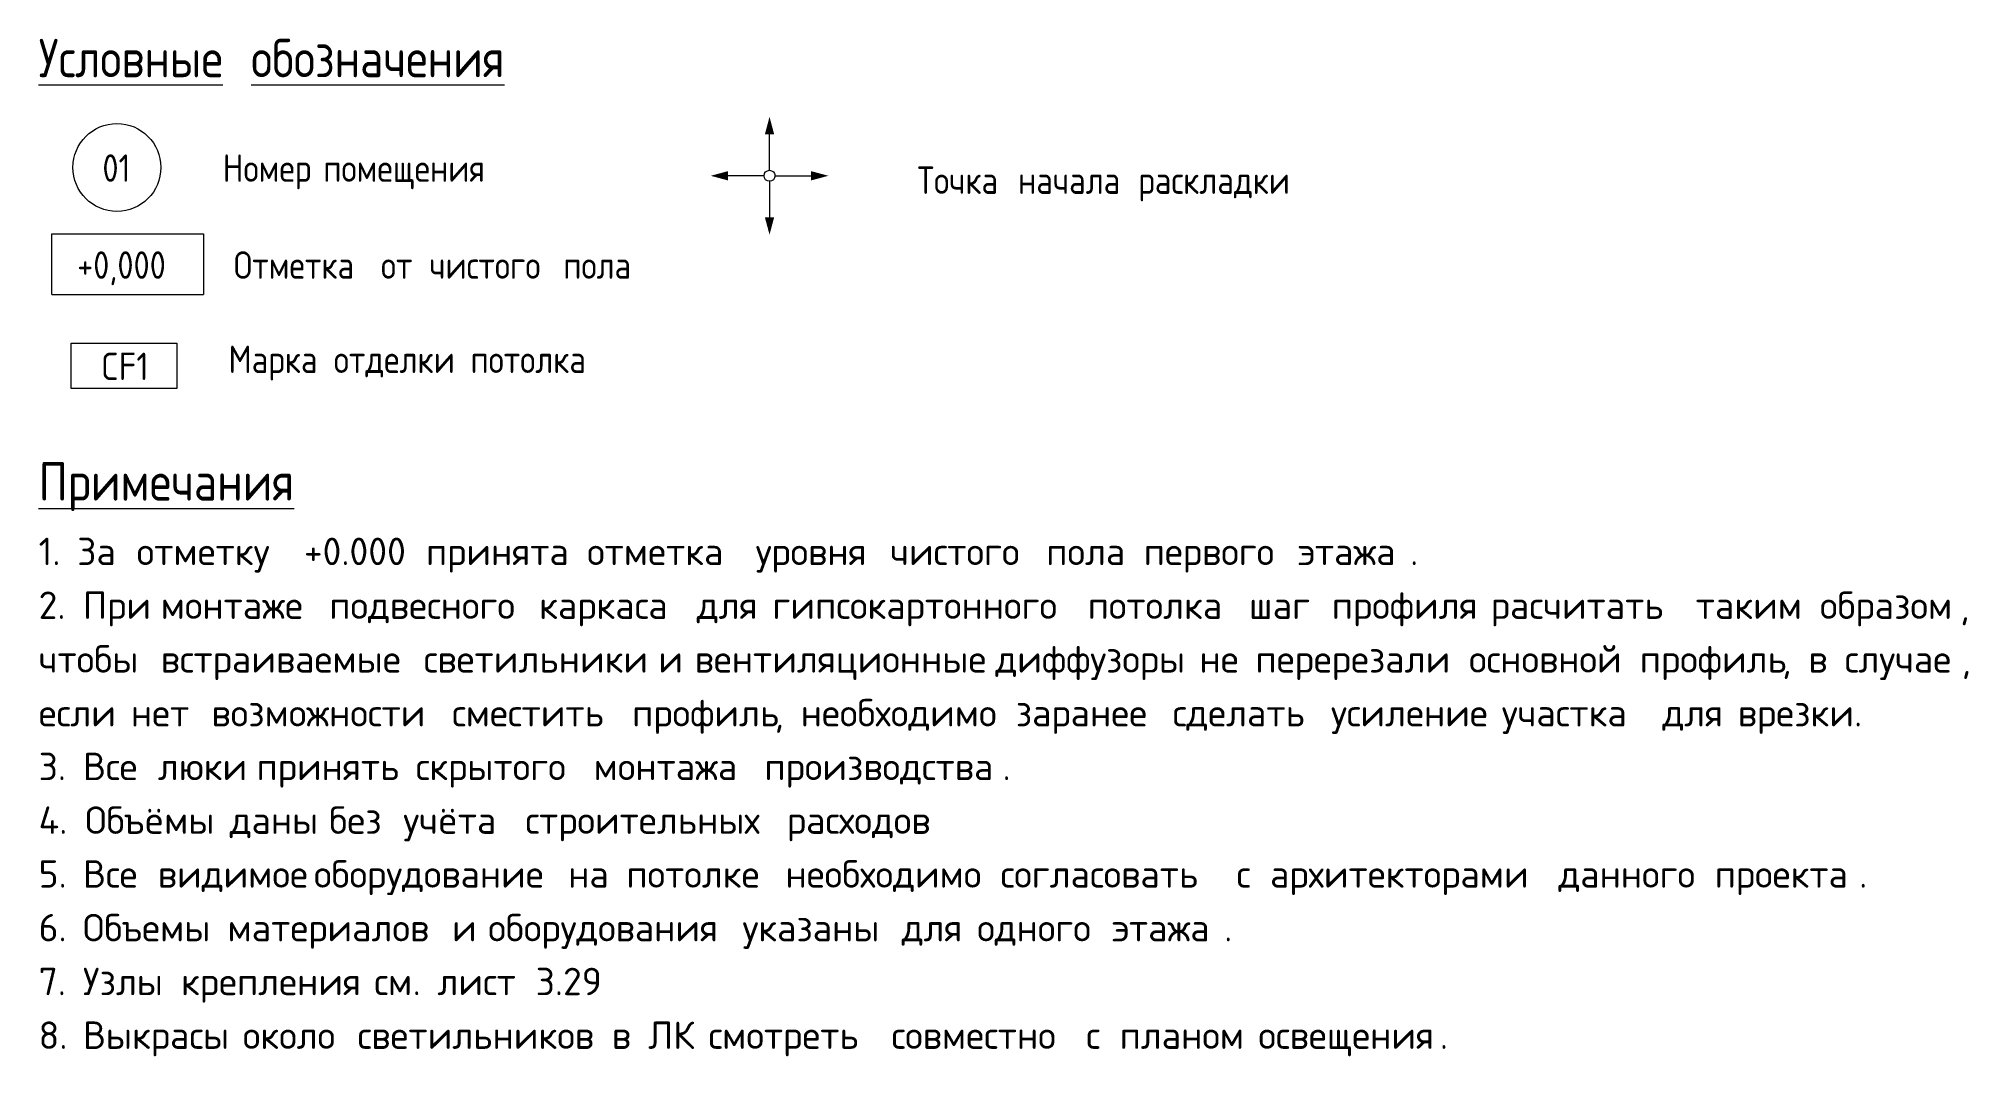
# Model space of a CAD drawing. Header units: millimetres. Extents: x -2911 to 191903, y -8553 to 29000.
# Drawn here: x 40185.8 to 40361.5, y 2923.4 to 3016 of the extents above; entities that cross this region are included whole.
import ezdxf

# ---------------------------------------------------------------- set-up
doc = ezdxf.new("R2010")
doc.units = ezdxf.units.MM
doc.layers.add('A-DETL', color=7, linetype='Continuous', lineweight=9)
doc.layers.add('G-ANNO-TEXT', color=7, linetype='Continuous', lineweight=9)
doc.layers.add('A-DETL-GENF-1', color=1, linetype='Continuous', lineweight=9, true_color=0xff0000)
doc.styles.add('GOST Common_3', font='GOST_Common.ttf', dxfattribs={"width": 0.9, "height": 3.5})
doc.styles.add('GOST Common_4', font='GOST_Common.ttf', dxfattribs={"width": 0.9, "height": 2.5})
doc.styles.add('ISOCPEUR_2', font='isocpeur.ttf', dxfattribs={"width": 0.9, "height": 2.5})
doc.styles.add('ISOCPEUR_3', font='isocpeur.ttf', dxfattribs={"height": 2.5})

msp = doc.modelspace()

# ---------------------------------------------------------------- texts
at = {"layer": 'G-ANNO-TEXT', "attachment_point": 1}
for s, insert, char_height, width, style in [('\\LУсловные', (40185.83, 3016.02), 3.5, 22.1506, 'GOST Common_3'), ('\\L\\fGOST Common|b0|i0|c204|p34|;\\W.9;\\L ', (40204.11, 3016.02), 3.5, 1.2987, 'GOST Common_3'), ('\\Lобозначения', (40205.18, 3016.02), 3.5, 30.1595, 'GOST Common_3'), ('01', (40191.64, 3005.5), 2.5, 3.319, 'GOST Common_4'), ('Номер', (40202.59, 3005.5), 2.5, 10.1734, 'GOST Common_4'), ('\\fGOST Common|b0|i0|c204|p34|;\\W.9; ', (40210.98, 3005.5), 2.5, 0.938, 'GOST Common_4'), ('помещения', (40211.75, 3005.5), 2.5, 18.543, 'GOST Common_4'), ('Точка', (40265.84, 3004.4), 2.5, 10.1734, 'GOST Common_4'), ('\\fGOST Common|b0|i0|c204|p34|;\\W.9; ', (40274.23, 3004.4), 2.5, 0.938, 'GOST Common_4'), ('начала', (40275.01, 3004.4), 2.5, 12.338, 'GOST Common_4'), ('\\fGOST Common|b0|i0|c204|p34|;\\W.9; ', (40285.19, 3004.4), 2.5, 0.938, 'GOST Common_4'), ('раскладки', (40285.96, 3004.4), 2.5, 17.6772, 'GOST Common_4'), ('+0,000', (40189.34, 2996.67), 2.5, 10.6785, 'GOST Common_4'), ('Отметка', (40203.6, 2996.67), 2.5, 15.2962, 'GOST Common_4'), ('\\fGOST Common|b0|i0|c204|p34|;\\W.9; ', (40216.22, 2996.67), 2.5, 0.938, 'GOST Common_4'), ('от', (40217, 2996.67), 2.5, 4.4013, 'GOST Common_4'), ('\\fGOST Common|b0|i0|c204|p34|;\\W.9; ', (40220.63, 2996.67), 2.5, 0.938, 'GOST Common_4'), ('чистого', (40221.4, 2996.67), 2.5, 13.8532, 'GOST Common_4'), ('\\fGOST Common|b0|i0|c204|p34|;\\W.9; ', (40232.83, 2996.67), 2.5, 0.938, 'GOST Common_4'), ('пола', (40233.6, 2996.67), 2.5, 8.0089, 'GOST Common_4'), ('\\fGOST Common|b0|i0|c204|p34|;\\W.9; ', (40240.21, 2996.67), 2.5, 0.938, 'GOST Common_4'), ('CF1', (40191.5, 2987.45), 2.5, 5.2671, 'ISOCPEUR_2'), ('Марка', (40203.12, 2988.09), 2.5, 10.6785, 'GOST Common_4'), ('\\fGOST Common|b0|i0|c204|p34|;\\W.9; ', (40211.93, 2988.09), 2.5, 0.938, 'GOST Common_4'), ('отделки', (40212.71, 2988.09), 2.5, 14.1418, 'GOST Common_4'), ('\\fGOST Common|b0|i0|c204|p34|;\\W.9; ', (40224.38, 2988.09), 2.5, 0.938, 'GOST Common_4'), ('потолка', (40225.15, 2988.09), 2.5, 14.3582, 'GOST Common_4'), ('\\LПримечания', (40185.83, 2977.47), 3.5, 28.4278, 'GOST Common_3'), ('1. ', (40185.83, 2970.6), 2.5, 4.2489, 'ISOCPEUR_3'), ('За', (40189.34, 2970.6), 2.5, 4.73, 'ISOCPEUR_3'), ('\\fISOCPEUR|b0|i0|c204|p34|; ', (40193.24, 2970.6), 2.5, 1.8439, 'ISOCPEUR_3'), ('отметку', (40194.76, 2970.6), 2.5, 16.5148, 'ISOCPEUR_3'), (' +0.000 ', (40208.39, 2970.6), 2.5, 15.3924, 'ISOCPEUR_3'), ('принята', (40221.09, 2970.6), 2.5, 15.9536, 'ISOCPEUR_3'), ('\\fISOCPEUR|b0|i0|c204|p34|; ', (40234.25, 2970.6), 2.5, 1.8439, 'ISOCPEUR_3'), ('отметка', (40235.77, 2970.6), 2.5, 16.7553, 'ISOCPEUR_3'), ('\\fISOCPEUR|b0|i0|c204|p34|; ', (40249.59, 2970.6), 2.5, 1.8439, 'ISOCPEUR_3'), ('уровня', (40251.12, 2970.6), 2.5, 12.9873, 'ISOCPEUR_3'), ('\\fISOCPEUR|b0|i0|c204|p34|; ', (40261.83, 2970.6), 2.5, 1.8439, 'ISOCPEUR_3'), ('чистого', (40263.35, 2970.6), 2.5, 15.3924, 'ISOCPEUR_3'), ('\\fISOCPEUR|b0|i0|c204|p34|; ', (40276.05, 2970.6), 2.5, 1.8439, 'ISOCPEUR_3'), ('пола', (40277.57, 2970.6), 2.5, 8.8987, 'ISOCPEUR_3'), ('\\fISOCPEUR|b0|i0|c204|p34|; ', (40284.92, 2970.6), 2.5, 1.8439, 'ISOCPEUR_3'), ('первого', (40286.44, 2970.6), 2.5, 15.1519, 'ISOCPEUR_3'), ('\\fISOCPEUR|b0|i0|c204|p34|; ', (40298.94, 2970.6), 2.5, 1.8439, 'ISOCPEUR_3'), ('этажа', (40300.46, 2970.6), 2.5, 12.4262, 'ISOCPEUR_3'), ('\\fISOCPEUR|b0|i0|c204|p34|;.', (40310.71, 2970.6), 2.5, 0.8819, 'ISOCPEUR_3'), ('2. ', (40185.83, 2965.7), 2.5, 4.8903, 'ISOCPEUR_3'), ('При', (40189.86, 2965.7), 2.5, 6.7342, 'ISOCPEUR_3'), ('\\fISOCPEUR|b0|i0|c204|p34|; ', (40195.42, 2965.7), 2.5, 1.8439, 'ISOCPEUR_3'), ('монтаже', (40196.94, 2965.7), 2.5, 16.7553, 'ISOCPEUR_3'), ('\\fISOCPEUR|b0|i0|c204|p34|; ', (40210.77, 2965.7), 2.5, 1.8439, 'ISOCPEUR_3'), ('подвесного', (40212.29, 2965.7), 2.5, 21.3249, 'ISOCPEUR_3'), ('\\fISOCPEUR|b0|i0|c204|p34|; ', (40229.88, 2965.7), 2.5, 1.8439, 'ISOCPEUR_3'), ('каркаса', (40231.4, 2965.7), 2.5, 15.5527, 'ISOCPEUR_3'), ('\\fISOCPEUR|b0|i0|c204|p34|; ', (40244.24, 2965.7), 2.5, 1.8439, 'ISOCPEUR_3'), ('для', (40245.76, 2965.7), 2.5, 6.4937, 'ISOCPEUR_3'), ('\\fISOCPEUR|b0|i0|c204|p34|; ', (40251.12, 2965.7), 2.5, 1.8439, 'ISOCPEUR_3'), ('гипсокартонного', (40252.64, 2965.7), 2.5, 32.9494, 'ISOCPEUR_3'), ('\\fISOCPEUR|b0|i0|c204|p34|; ', (40279.82, 2965.7), 2.5, 1.8439, 'ISOCPEUR_3'), ('потолка', (40281.34, 2965.7), 2.5, 15.9536, 'ISOCPEUR_3'), ('\\fISOCPEUR|b0|i0|c204|p34|; ', (40294.51, 2965.7), 2.5, 1.8439, 'ISOCPEUR_3'), ('шаг', (40296.03, 2965.7), 2.5, 7.2954, 'ISOCPEUR_3'), ('\\fISOCPEUR|b0|i0|c204|p34|; ', (40302.05, 2965.7), 2.5, 1.8439, 'ISOCPEUR_3'), ('профиля', (40303.57, 2965.7), 2.5, 15.7131, 'ISOCPEUR_3'), ('\\fISOCPEUR|b0|i0|c204|p34|; ', (40316.53, 2965.7), 2.5, 1.8439, 'ISOCPEUR_3'), ('расчитать', (40318.05, 2965.7), 2.5, 20.7637, 'ISOCPEUR_3'), ('\\fISOCPEUR|b0|i0|c204|p34|; ', (40335.19, 2965.7), 2.5, 1.8439, 'ISOCPEUR_3'), ('таким', (40336.71, 2965.7), 2.5, 11.865, 'ISOCPEUR_3'), ('\\fISOCPEUR|b0|i0|c204|p34|; ', (40346.5, 2965.7), 2.5, 1.8439, 'ISOCPEUR_3'), ('образом', (40348.02, 2965.7), 2.5, 15.4726, 'ISOCPEUR_3'), (',  ', (40360.79, 2965.7), 2.5, 4.73, 'ISOCPEUR_3'), ('чтобы', (40185.83, 2960.81), 2.5, 11.6245, 'ISOCPEUR_3'), ('\\fISOCPEUR|b0|i0|c204|p34|; ', (40195.42, 2960.81), 2.5, 1.8439, 'ISOCPEUR_3'), ('\\fISOCPEUR|b0|i0|c204|p34|; ', (40219.37, 2960.81), 2.5, 1.8439, 'ISOCPEUR_3'), ('\\fISOCPEUR|b0|i0|c204|p34|; ', (40240.73, 2960.81), 2.5, 1.8439, 'ISOCPEUR_3'), ('\\fISOCPEUR|b0|i0|c204|p34|; ', (40244.04, 2960.81), 2.5, 1.8439, 'ISOCPEUR_3'), ('\\fISOCPEUR|b0|i0|c204|p34|; ', (40271.42, 2960.81), 2.5, 1.8439, 'ISOCPEUR_3'), ('диффузоры', (40272.94, 2960.81), 2.5, 20.6835, 'ISOCPEUR_3'), ('\\fISOCPEUR|b0|i0|c204|p34|; ', (40290.01, 2960.81), 2.5, 1.8439, 'ISOCPEUR_3'), ('\\fISOCPEUR|b0|i0|c204|p34|; ', (40295.1, 2960.81), 2.5, 1.8439, 'ISOCPEUR_3'), ('\\fISOCPEUR|b0|i0|c204|p34|; ', (40314.55, 2960.81), 2.5, 1.8439, 'ISOCPEUR_3'), ('основной', (40316.07, 2960.81), 2.5, 16.9958, 'ISOCPEUR_3'), ('\\fISOCPEUR|b0|i0|c204|p34|; ', (40330.09, 2960.81), 2.5, 1.8439, 'ISOCPEUR_3'), ('профиль', (40331.61, 2960.81), 2.5, 15.7131, 'ISOCPEUR_3'), ('\\fISOCPEUR|b0|i0|c204|p34|; ', (40348.75, 2960.81), 2.5, 1.8439, 'ISOCPEUR_3'), ('встраиваемые', (40196.94, 2960.81), 2.5, 27.1772, 'ISOCPEUR_3'), ('светильники', (40220.89, 2960.81), 2.5, 24.0506, 'ISOCPEUR_3'), ('\\fISOCPEUR|b0|i0|c204|p34|;и', (40242.25, 2960.81), 2.5, 2.1646, 'ISOCPEUR_3'), ('вентиляционные', (40245.56, 2960.81), 2.5, 31.346, 'ISOCPEUR_3'), ('не', (40291.53, 2960.81), 2.5, 4.3291, 'ISOCPEUR_3'), ('перерезали', (40296.62, 2960.81), 2.5, 21.7257, 'ISOCPEUR_3'), ('\\fISOCPEUR|b0|i0|c204|p34|;в', (40346.96, 2960.81), 2.5, 2.1646, 'ISOCPEUR_3'), ('случае', (40350.27, 2960.81), 2.5, 12.9072, 'ISOCPEUR_3'), (', ', (40344.58, 2960.81), 2.5, 2.8861, 'ISOCPEUR_3'), (', ', (40360.92, 2960.81), 2.5, 2.8861, 'ISOCPEUR_3'), ('\\fISOCPEUR|b0|i0|c204|p34|; ', (40192.71, 2955.91), 2.5, 1.8439, 'ISOCPEUR_3'), ('\\fISOCPEUR|b0|i0|c204|p34|; ', (40200.05, 2955.91), 2.5, 1.8439, 'ISOCPEUR_3'), ('возможности', (40201.57, 2955.91), 2.5, 24.692, 'ISOCPEUR_3'), ('\\fISOCPEUR|b0|i0|c204|p34|; ', (40221.94, 2955.91), 2.5, 1.8439, 'ISOCPEUR_3'), ('\\fISOCPEUR|b0|i0|c204|p34|; ', (40238.35, 2955.91), 2.5, 1.8439, 'ISOCPEUR_3'), ('профиль', (40239.87, 2955.91), 2.5, 15.7131, 'ISOCPEUR_3'), ('необходимо', (40255.22, 2955.91), 2.5, 21.8861, 'ISOCPEUR_3'), ('\\fISOCPEUR|b0|i0|c204|p34|; ', (40273.27, 2955.91), 2.5, 1.8439, 'ISOCPEUR_3'), ('заранее', (40274.8, 2955.91), 2.5, 15.4726, 'ISOCPEUR_3'), ('\\fISOCPEUR|b0|i0|c204|p34|; ', (40287.56, 2955.91), 2.5, 1.8439, 'ISOCPEUR_3'), ('\\fISOCPEUR|b0|i0|c204|p34|; ', (40301.98, 2955.91), 2.5, 1.8439, 'ISOCPEUR_3'), ('\\fISOCPEUR|b0|i0|c204|p34|; ', (40317.53, 2955.91), 2.5, 1.8439, 'ISOCPEUR_3'), ('\\fISOCPEUR|b0|i0|c204|p34|; ', (40332.14, 2955.91), 2.5, 1.8439, 'ISOCPEUR_3'), ('\\fISOCPEUR|b0|i0|c204|p34|; ', (40339.02, 2955.91), 2.5, 1.8439, 'ISOCPEUR_3'), ('врезки', (40340.54, 2955.91), 2.5, 12.827, 'ISOCPEUR_3'), ('если', (40185.83, 2955.91), 2.5, 8.3376, 'ISOCPEUR_3'), ('нет', (40194.23, 2955.91), 2.5, 7.0549, 'ISOCPEUR_3'), ('сместить', (40223.47, 2955.91), 2.5, 18.038, 'ISOCPEUR_3'), ('сделать', (40289.08, 2955.91), 2.5, 15.6329, 'ISOCPEUR_3'), ('усиление', (40303.5, 2955.91), 2.5, 16.9958, 'ISOCPEUR_3'), ('участка', (40319.05, 2955.91), 2.5, 15.8734, 'ISOCPEUR_3'), ('для', (40333.67, 2955.91), 2.5, 6.4937, 'ISOCPEUR_3'), ('\\fISOCPEUR|b0|i0|c204|p34|;.', (40351.13, 2955.91), 2.5, 0.8819, 'ISOCPEUR_3'), (', ', (40252.84, 2955.91), 2.5, 2.8861, 'ISOCPEUR_3'), ('3. ', (40185.83, 2951.02), 2.5, 4.8903, 'ISOCPEUR_3'), ('Все', (40189.86, 2951.02), 2.5, 6.4135, 'ISOCPEUR_3'), ('\\fISOCPEUR|b0|i0|c204|p34|; ', (40195.16, 2951.02), 2.5, 1.8439, 'ISOCPEUR_3'), ('люки', (40196.68, 2951.02), 2.5, 9.0591, 'ISOCPEUR_3'), ('\\fISOCPEUR|b0|i0|c204|p34|; ', (40204.15, 2951.02), 2.5, 1.8439, 'ISOCPEUR_3'), ('принять', (40205.67, 2951.02), 2.5, 15.7131, 'ISOCPEUR_3'), ('\\fISOCPEUR|b0|i0|c204|p34|; ', (40218.64, 2951.02), 2.5, 1.8439, 'ISOCPEUR_3'), ('скрытого', (40220.16, 2951.02), 2.5, 17.7975, 'ISOCPEUR_3'), ('\\fISOCPEUR|b0|i0|c204|p34|; ', (40234.84, 2951.02), 2.5, 1.8439, 'ISOCPEUR_3'), ('монтажа', (40236.36, 2951.02), 2.5, 16.9958, 'ISOCPEUR_3'), ('\\fISOCPEUR|b0|i0|c204|p34|; ', (40250.39, 2951.02), 2.5, 1.8439, 'ISOCPEUR_3'), ('производства', (40251.91, 2951.02), 2.5, 26.2954, 'ISOCPEUR_3'), ('\\fISOCPEUR|b0|i0|c204|p34|;.', (40273.6, 2951.02), 2.5, 0.8819, 'ISOCPEUR_3'), ('4. ', (40185.83, 2946.13), 2.5, 5.1308, 'ISOCPEUR_3'), ('Объёмы', (40190.06, 2946.13), 2.5, 14.1097, 'ISOCPEUR_3'), ('\\fISOCPEUR|b0|i0|c204|p34|; ', (40201.7, 2946.13), 2.5, 1.8439, 'ISOCPEUR_3'), ('даны', (40203.23, 2946.13), 2.5, 9.1392, 'ISOCPEUR_3'), ('\\fISOCPEUR|b0|i0|c204|p34|; ', (40210.77, 2946.13), 2.5, 1.8439, 'ISOCPEUR_3'), ('без', (40212.29, 2946.13), 2.5, 6.3333, 'ISOCPEUR_3'), ('\\fISOCPEUR|b0|i0|c204|p34|; ', (40217.51, 2946.13), 2.5, 1.8439, 'ISOCPEUR_3'), ('учёта', (40219.03, 2946.13), 2.5, 11.6245, 'ISOCPEUR_3'), ('\\fISOCPEUR|b0|i0|c204|p34|; ', (40228.63, 2946.13), 2.5, 1.8439, 'ISOCPEUR_3'), ('строительных', (40230.15, 2946.13), 2.5, 27.0169, 'ISOCPEUR_3'), ('\\fISOCPEUR|b0|i0|c204|p34|; ', (40252.44, 2946.13), 2.5, 1.8439, 'ISOCPEUR_3'), ('расходов', (40253.96, 2946.13), 2.5, 17.2363, 'ISOCPEUR_3'), ('5. ', (40185.83, 2941.23), 2.5, 4.8903, 'ISOCPEUR_3'), ('Все', (40189.86, 2941.23), 2.5, 6.4135, 'ISOCPEUR_3'), ('\\fISOCPEUR|b0|i0|c204|p34|; ', (40195.16, 2941.23), 2.5, 1.8439, 'ISOCPEUR_3'), ('видимое', (40196.68, 2941.23), 2.5, 15.3924, 'ISOCPEUR_3'), ('\\fISOCPEUR|b0|i0|c204|p34|; ', (40209.38, 2941.23), 2.5, 1.8439, 'ISOCPEUR_3'), ('оборудование', (40210.9, 2941.23), 2.5, 26.2152, 'ISOCPEUR_3'), ('\\fISOCPEUR|b0|i0|c204|p34|; ', (40232.53, 2941.23), 2.5, 1.8439, 'ISOCPEUR_3'), ('на', (40234.05, 2941.23), 2.5, 4.5696, 'ISOCPEUR_3'), ('\\fISOCPEUR|b0|i0|c204|p34|; ', (40237.82, 2941.23), 2.5, 1.8439, 'ISOCPEUR_3'), ('потолке', (40239.34, 2941.23), 2.5, 15.7131, 'ISOCPEUR_3'), ('\\fISOCPEUR|b0|i0|c204|p34|; ', (40252.31, 2941.23), 2.5, 1.8439, 'ISOCPEUR_3'), ('необходимо', (40253.83, 2941.23), 2.5, 21.8861, 'ISOCPEUR_3'), ('\\fISOCPEUR|b0|i0|c204|p34|; ', (40271.89, 2941.23), 2.5, 1.8439, 'ISOCPEUR_3'), ('согласовать', (40273.41, 2941.23), 2.5, 24.211, 'ISOCPEUR_3'), ('\\fISOCPEUR|b0|i0|c204|p34|; ', (40293.38, 2941.23), 2.5, 1.8439, 'ISOCPEUR_3'), ('\\fISOCPEUR|b0|i0|c204|p34|;с', (40294.9, 2941.23), 2.5, 1.8439, 'ISOCPEUR_3'), ('\\fISOCPEUR|b0|i0|c204|p34|; ', (40296.43, 2941.23), 2.5, 1.8439, 'ISOCPEUR_3'), ('архитекторами', (40297.95, 2941.23), 2.5, 29.9831, 'ISOCPEUR_3'), ('\\fISOCPEUR|b0|i0|c204|p34|; ', (40322.69, 2941.23), 2.5, 1.8439, 'ISOCPEUR_3'), ('данного', (40324.21, 2941.23), 2.5, 15.3924, 'ISOCPEUR_3'), ('\\fISOCPEUR|b0|i0|c204|p34|; ', (40336.91, 2941.23), 2.5, 1.8439, 'ISOCPEUR_3'), ('проекта', (40338.43, 2941.23), 2.5, 15.9536, 'ISOCPEUR_3'), ('\\fISOCPEUR|b0|i0|c204|p34|;.', (40351.59, 2941.23), 2.5, 0.8819, 'ISOCPEUR_3'), ('6. ', (40185.83, 2936.34), 2.5, 4.8903, 'ISOCPEUR_3'), ('Объемы', (40189.86, 2936.34), 2.5, 14.1097, 'ISOCPEUR_3'), ('\\fISOCPEUR|b0|i0|c204|p34|; ', (40201.51, 2936.34), 2.5, 1.8439, 'ISOCPEUR_3'), ('\\fISOCPEUR|b0|i0|c204|p34|; ', (40221.94, 2936.34), 2.5, 1.8439, 'ISOCPEUR_3'), ('\\fISOCPEUR|b0|i0|c204|p34|; ', (40225.25, 2936.34), 2.5, 1.8439, 'ISOCPEUR_3'), ('оборудования', (40226.77, 2936.34), 2.5, 26.2152, 'ISOCPEUR_3'), ('\\fISOCPEUR|b0|i0|c204|p34|; ', (40248.4, 2936.34), 2.5, 1.8439, 'ISOCPEUR_3'), ('\\fISOCPEUR|b0|i0|c204|p34|; ', (40262.89, 2936.34), 2.5, 1.8439, 'ISOCPEUR_3'), ('\\fISOCPEUR|b0|i0|c204|p34|; ', (40269.77, 2936.34), 2.5, 1.8439, 'ISOCPEUR_3'), ('\\fISOCPEUR|b0|i0|c204|p34|; ', (40282.01, 2936.34), 2.5, 1.8439, 'ISOCPEUR_3'), ('материалов', (40203.03, 2936.34), 2.5, 22.9283, 'ISOCPEUR_3'), ('\\fISOCPEUR|b0|i0|c204|p34|;и', (40223.47, 2936.34), 2.5, 2.1646, 'ISOCPEUR_3'), ('указаны', (40249.92, 2936.34), 2.5, 15.7131, 'ISOCPEUR_3'), ('для', (40264.41, 2936.34), 2.5, 6.4937, 'ISOCPEUR_3'), ('одного', (40271.29, 2936.34), 2.5, 12.9873, 'ISOCPEUR_3'), ('этажа', (40283.53, 2936.34), 2.5, 12.4262, 'ISOCPEUR_3'), ('\\fISOCPEUR|b0|i0|c204|p34|;.', (40293.78, 2936.34), 2.5, 0.8819, 'ISOCPEUR_3'), ('7. ', (40185.83, 2931.44), 2.5, 4.8903, 'ISOCPEUR_3'), ('Узлы', (40189.86, 2931.44), 2.5, 8.9789, 'ISOCPEUR_3'), ('\\fISOCPEUR|b0|i0|c204|p34|; ', (40197.27, 2931.44), 2.5, 1.8439, 'ISOCPEUR_3'), ('\\fISOCPEUR|b0|i0|c204|p34|; ', (40214.87, 2931.44), 2.5, 1.8439, 'ISOCPEUR_3'), (' 3.29', (40229.49, 2931.44), 2.5, 9.2194, 'ISOCPEUR_3'), ('крепления', (40198.79, 2931.44), 2.5, 19.481, 'ISOCPEUR_3'), ('см', (40216.39, 2931.44), 2.5, 4.2489, 'ISOCPEUR_3'), ('. ', (40219.89, 2931.44), 2.5, 2.7257, 'ISOCPEUR_3'), ('лист', (40222.14, 2931.44), 2.5, 8.8987, 'ISOCPEUR_3'), ('8. ', (40185.83, 2926.55), 2.5, 4.8903, 'ISOCPEUR_3'), ('Выкрасы', (40189.86, 2926.55), 2.5, 15.7932, 'ISOCPEUR_3'), ('\\fISOCPEUR|b0|i0|c204|p34|; ', (40202.89, 2926.55), 2.5, 1.8439, 'ISOCPEUR_3'), ('около', (40204.42, 2926.55), 2.5, 10.8228, 'ISOCPEUR_3'), ('\\fISOCPEUR|b0|i0|c204|p34|; ', (40213.35, 2926.55), 2.5, 1.8439, 'ISOCPEUR_3'), ('светильников', (40214.87, 2926.55), 2.5, 26.2152, 'ISOCPEUR_3'), ('\\fISOCPEUR|b0|i0|c204|p34|; ', (40236.5, 2926.55), 2.5, 1.8439, 'ISOCPEUR_3'), ('\\fISOCPEUR|b0|i0|c204|p34|;в', (40238.02, 2926.55), 2.5, 2.1646, 'ISOCPEUR_3'), ('\\fISOCPEUR|b0|i0|c204|p34|; ', (40239.8, 2926.55), 2.5, 1.8439, 'ISOCPEUR_3'), ('ЛК', (40241.33, 2926.55), 2.5, 4.8101, 'ISOCPEUR_3'), ('\\fISOCPEUR|b0|i0|c204|p34|; ', (40245.29, 2926.55), 2.5, 1.8439, 'ISOCPEUR_3'), ('смотреть', (40246.82, 2926.55), 2.5, 18.3586, 'ISOCPEUR_3'), ('\\fISOCPEUR|b0|i0|c204|p34|; ', (40261.96, 2926.55), 2.5, 1.8439, 'ISOCPEUR_3'), ('совместно', (40263.48, 2926.55), 2.5, 19.6413, 'ISOCPEUR_3'), ('\\fISOCPEUR|b0|i0|c204|p34|; ', (40279.69, 2926.55), 2.5, 1.8439, 'ISOCPEUR_3'), ('\\fISOCPEUR|b0|i0|c204|p34|;с', (40281.21, 2926.55), 2.5, 1.8439, 'ISOCPEUR_3'), ('\\fISOCPEUR|b0|i0|c204|p34|; ', (40282.73, 2926.55), 2.5, 1.8439, 'ISOCPEUR_3'), ('планом', (40284.25, 2926.55), 2.5, 13.4684, 'ISOCPEUR_3'), ('\\fISOCPEUR|b0|i0|c204|p34|; ', (40295.37, 2926.55), 2.5, 1.8439, 'ISOCPEUR_3'), ('освещения', (40296.89, 2926.55), 2.5, 20.0422, 'ISOCPEUR_3'), ('\\fISOCPEUR|b0|i0|c204|p34|;.', (40313.42, 2926.55), 2.5, 0.8819, 'ISOCPEUR_3')]:
    msp.add_mtext(s, dxfattribs=dict(at, insert=insert, char_height=char_height, width=width, style=style))

# ---------------------------------------------------------------- hatches: boundary and pattern name
at = {"layer": 'A-DETL-GENF-1'}
for points in [[(40251.96, 3007.34), (40252.8, 3007.34), (40252.38, 3008.91)], [(40248.59, 3003.13), (40248.59, 3003.97), (40247.03, 3003.55)], [(40256.17, 3003.13), (40257.74, 3003.55), (40256.17, 3003.97)], [(40252.38, 2998.19), (40252.8, 2999.76), (40251.96, 2999.76)]]:
    msp.add_hatch(color=256, dxfattribs=at).paths.add_polyline_path(points)

# ---------------------------------------------------------------- linework, layer by layer
at = {"layer": 'A-DETL'}
for p, q in [((40252.38, 3004.05), (40252.38, 3007.34)), ((40251.88, 3003.55), (40248.59, 3003.55)), ((40252.38, 3003.05), (40252.38, 2999.76)), ((40252.88, 3003.55), (40256.17, 3003.55)), ((40187.04, 2998.25), (40200.83, 2998.25)), ((40187.04, 2992.75), (40187.04, 2998.25)), ((40200.83, 2998.25), (40200.83, 2992.75)), ((40187.04, 2992.75), (40200.83, 2992.75)), ((40188.8, 2988.32), (40198.43, 2988.32)), ((40188.8, 2984.19), (40188.8, 2988.32)), ((40198.43, 2988.32), (40198.43, 2984.19)), ((40198.43, 2984.19), (40188.8, 2984.19))]:
    msp.add_line(p, q, dxfattribs=at)
for centre, radius in [((40192.96, 3004.31), 4), ((40252.38, 3003.55), 0.5)]:
    msp.add_circle(centre, radius, dxfattribs=at)

msp.set_redraw_order([(e.dxf.handle, doc.entitydb.next_handle()) for e in msp.query("TEXT MTEXT ATTDEF DIMENSION ARC_DIMENSION")])  # texts and dimensions are drawn at this point

doc.saveas('drawing.dxf')
